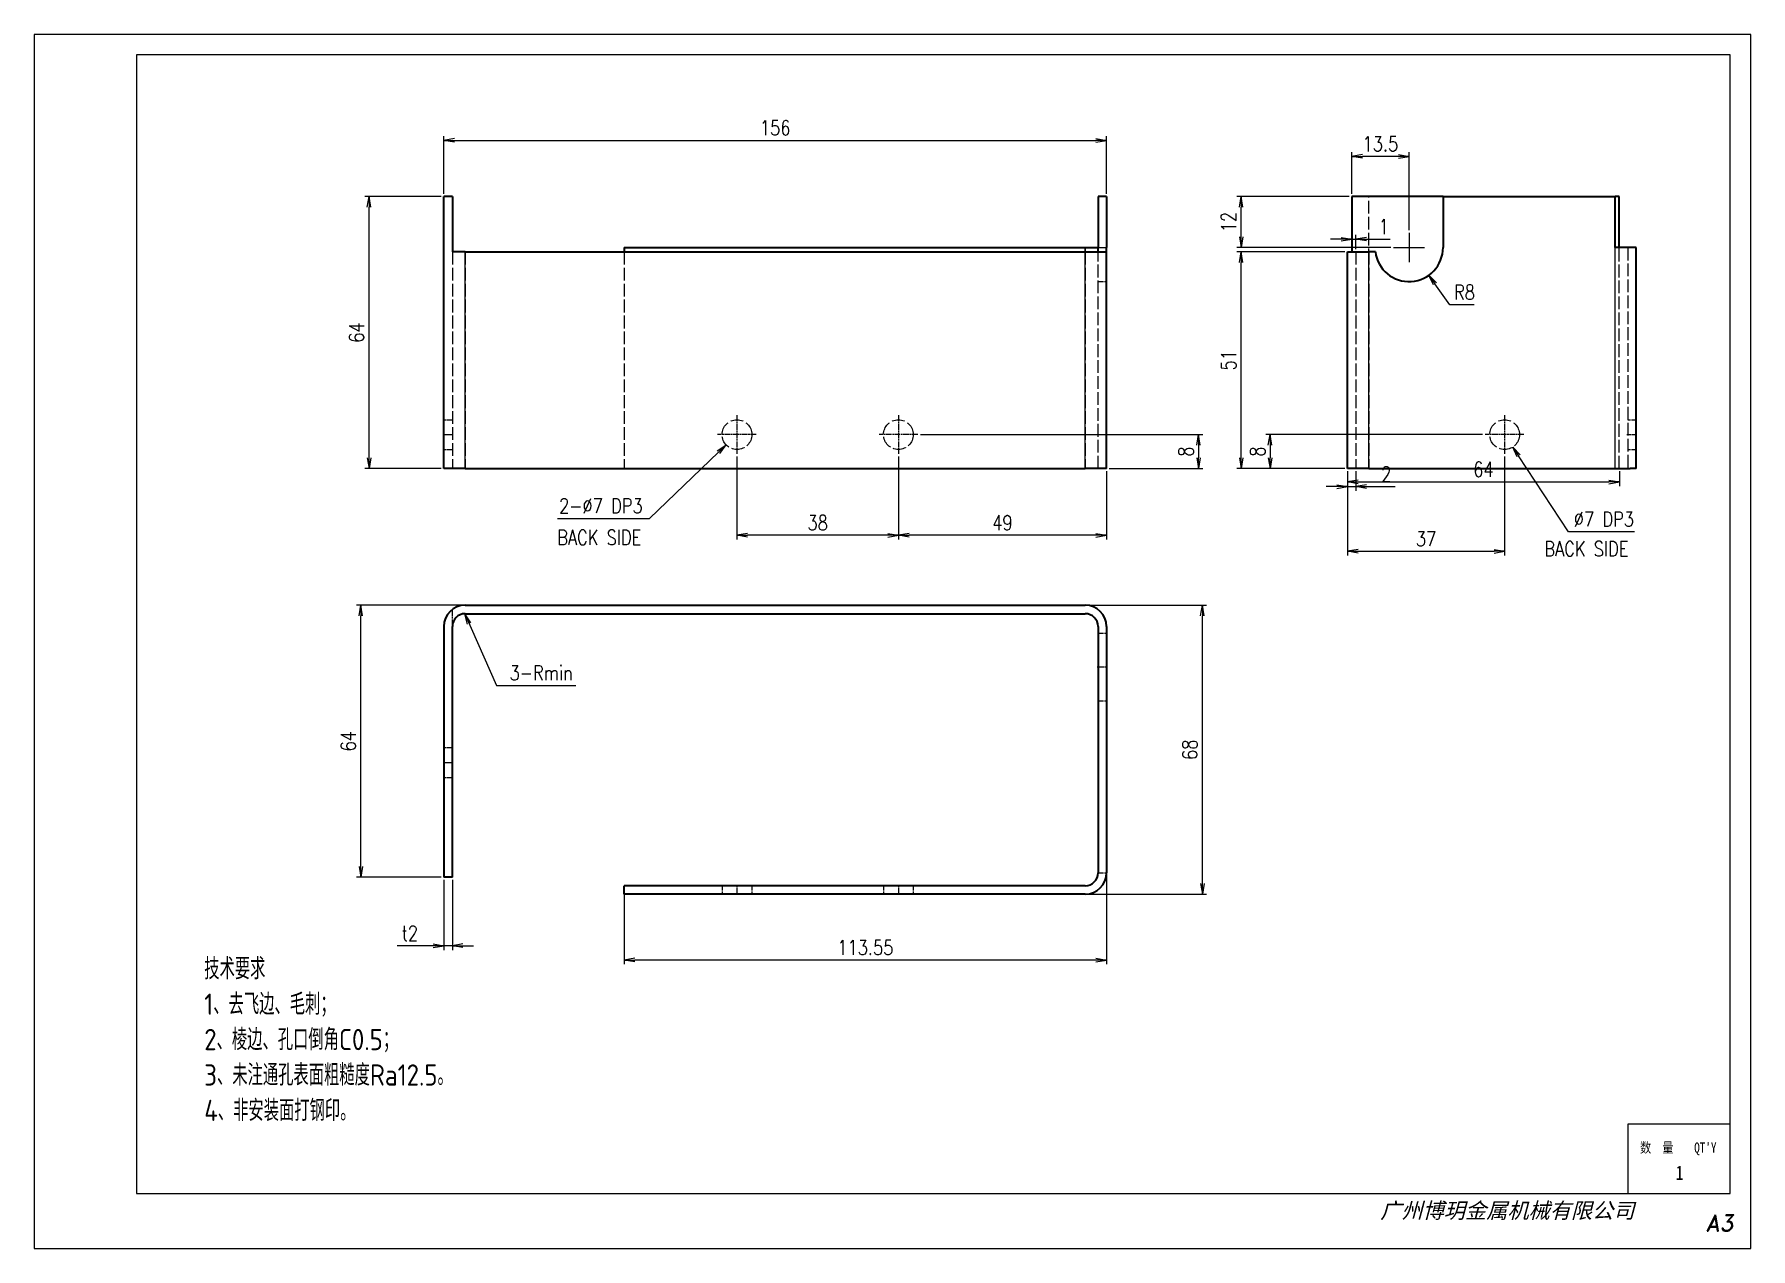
# Model space of a CAD drawing. Header units: millimetres. Extents: x 947 to 8432, y 980 to 2342.
# Drawn here: x 8009.9 to 8414, y 1551 to 1836.7 of the extents above; entities that cross this region are included whole.
import ezdxf
from ezdxf.enums import TextEntityAlignment as Align

# ---------------------------------------------------------------- set-up
doc = ezdxf.new("R2010")
doc.units = ezdxf.units.MM
doc.linetypes.add('AM_ISO02W050x2', pattern=[3.75, 3, -0.75])
doc.linetypes.add('AM_ISO08W050x2', pattern=[9, 6, -0.75, 1.5, -0.75])
for name, color, linetype, lineweight in [('CENTER', 2, 'AM_ISO08W050x2', 15), ('中心线', 2, 'AM_ISO08W050x2', 18), ('图框BY', 7, 'Continuous', 0), ('标注线', 3, 'Continuous', 18), ('粗实线', 7, 'Continuous', 35), ('虚线', 1, 'AM_ISO02W050x2', 18)]:
    doc.layers.add(name, color=color, linetype=linetype, lineweight=lineweight)
doc.layers.add('DIM', color=3, linetype='Continuous')
doc.layers.add('用户自定义1', color=7, linetype='Continuous')
doc.styles.add('DIM', font='romans.shx', dxfattribs={"width": 0.8, "bigfont": 'bigfont.shx'})
doc.styles.add('STYLE1', font='')
doc.styles.add('国标', font='simfang.ttf', dxfattribs={"width": 0.8})
doc.styles.add('机械长仿宋', font='gbenor.shx', dxfattribs={"height": 1, "bigfont": 'gbcbig.shx'})
doc.styles.add('标题字', font='romand.shx', dxfattribs={"oblique": 10, "bigfont": 'bigfont.shx'})
doc.styles.get('STYLE1').set_extended_font_data('SimSun')
doc.dimstyles.new('XR 1-1', dxfattribs={"dimtxt": 3.5, "dimasz": 2.5, "dimexe": 1, "dimexo": 0.625, "dimgap": 1.2, "dimtad": 1, "dimtoh": 1, "dimdsep": 46, "dimtxsty": 'DIM', "dimblk": 'OPEN', "dimcen": 0, "dimclrd": 8, "dimclre": 8, "dimclrt": 2, "dimazin": 2, "dimtfac": 0.5, "dimtmove": 0, "dimatfit": 3, "dimldrblk": 'OPEN', "dimfxl": 1, "dimtolj": 2, "dimlwd": 18, "dimlwe": 18, "dimarcsym": 0})
doc.dimstyles.new('XR 1-1$0', dxfattribs={"dimtxt": 3.5, "dimasz": 2.5, "dimexe": 1, "dimexo": 0.625, "dimgap": 1.2, "dimtad": 1, "dimzin": 9, "dimdsep": 46, "dimtxsty": 'DIM', "dimblk": 'OPEN', "dimcen": 0, "dimclrd": 8, "dimclre": 8, "dimclrt": 2, "dimazin": 2, "dimtfac": 0.5, "dimtmove": 0, "dimatfit": 3, "dimldrblk": 'OPEN', "dimfxl": 1, "dimtolj": 2, "dimlwd": 18, "dimlwe": 18, "dimarcsym": 0})
doc.dimstyles.new('XR 1-1$3', dxfattribs={"dimtxt": 3.5, "dimasz": 2.5, "dimexe": 1, "dimexo": 0.625, "dimgap": 1.2, "dimtad": 1, "dimtoh": 1, "dimdsep": 46, "dimtxsty": 'DIM', "dimblk": 'OPEN', "dimcen": 0, "dimclrd": 8, "dimclre": 8, "dimclrt": 2, "dimazin": 2, "dimtfac": 0.5, "dimtofl": 0, "dimtmove": 0, "dimatfit": 3, "dimldrblk": 'OPEN', "dimfxl": 1, "dimtolj": 2, "dimlwd": 18, "dimlwe": 18, "dimarcsym": 0})
doc.dimstyles.new('XR 1-1$4', dxfattribs={"dimtxt": 3.5, "dimasz": 2.5, "dimexe": 1, "dimexo": 0.625, "dimgap": 1.2, "dimtad": 1, "dimtoh": 1, "dimdsep": 46, "dimtxsty": 'DIM', "dimblk": 'OPEN', "dimcen": 0, "dimclrd": 8, "dimclre": 8, "dimclrt": 2, "dimazin": 2, "dimtfac": 0.5, "dimtofl": 0, "dimtmove": 0, "dimatfit": 3, "dimldrblk": 'OPEN', "dimfxl": 1, "dimtolj": 2, "dimlwd": 18, "dimlwe": 18, "dimarcsym": 0})

msp = doc.modelspace()

# ---------------------------------------------------------------- texts
at = {"layer": 'DIM', "color": 2, "insert": (8121.778, 1684.676), "char_height": 3.5, "attachment_point": 7, "style": 'DIM'}
msp.add_mtext('{\\Fromans,bigfont|c134;3-Rmin}', dxfattribs=at)
at = {"layer": '图框BY', "style": '国标', "width": 0.8}
for s, p in [('数  量', (8387.918, 1573.528)), ("QT'Y ", (8400.668, 1573.528))]:
    msp.add_text(s, height=2.4051, dxfattribs=at).set_placement(p)
msp.add_text('1', height=3.367, dxfattribs=at).set_placement((8397.226, 1567.114), align=Align.CENTER)
at = {"layer": '图框BY', "lineweight": -3, "style": 'STYLE1', "oblique": 15}
msp.add_text('广州博玥金属机械有限公司', height=3.6557, dxfattribs=at).set_placement((8326.769, 1558.098))
at = {"layer": '图框BY', "style": '标题字', "oblique": 10}
msp.add_text('A3', height=3.8481, dxfattribs=at).set_placement((8406.663, 1556.976), align=Align.MIDDLE)
at = {"layer": '标注线', "color": 2, "insert": (8049.908, 1580.951), "char_height": 5, "width": 114.82461, "attachment_point": 7, "style": '机械长仿宋'}
msp.add_mtext('\\A2;技术要求\\P1、去飞边、毛刺；\\P2、棱边、孔口倒角C0.5；\\P3、未注通孔表面粗糙度Ra12.5。\\P4、非安装面打钢印。', dxfattribs=at)

# ---------------------------------------------------------------- blocks, each defined once
blk = doc.blocks.new('_Open')
at = {"color": 0, "linetype": 'ByBlock', "lineweight": -2}
for p, q in [((-1, 0.17), (0, 0)), ((-1, -0.17), (0, 0)), ((0, 0), (-1, 0))]:
    blk.add_line(p, q, dxfattribs=at)
blk = doc.blocks.new('*D378')
at = {"layer": 'DIM', "color": 8, "lineweight": 18, "transparency": 16777216}
for p, q in [((8110.7, 1702.35), (8085.77, 1702.35)), ((8086.77, 1640.85), (8086.77, 1699.85)), ((8105.7, 1638.35), (8085.77, 1638.35))]:
    blk.add_line(p, q, dxfattribs=at)
at = {"layer": 'DIM', "color": 8, "lineweight": 18, "transparency": 16777216, "xscale": 2.5, "yscale": 2.5, "zscale": 2.5}
for p, rotation in [((8086.77, 1702.35), 90), ((8086.77, 1638.35), 270)]:
    blk.add_blockref('_Open', p, dxfattribs=dict(at, rotation=rotation))
at = {"layer": 'DIM', "color": 2, "transparency": 16777216, "insert": (8083.82, 1670.35), "char_height": 3.5, "attachment_point": 5, "rotation": 90, "style": 'DIM'}
blk.add_mtext('\\A2;64', dxfattribs=at)
blk = doc.blocks.new('*D379')
at = {"layer": 'DIM', "color": 8, "lineweight": 18, "transparency": 16777216}
for p, q in [((8262.32, 1643.06), (8262.32, 1617.86)), ((8148.77, 1634.72), (8148.77, 1617.86)), ((8259.82, 1618.86), (8151.27, 1618.86))]:
    blk.add_line(p, q, dxfattribs=at)
at = {"layer": 'DIM', "color": 8, "lineweight": 18, "transparency": 16777216, "xscale": 2.5, "yscale": 2.5, "zscale": 2.5, "rotation": 180}
blk.add_blockref('_Open', (8148.77, 1618.86), dxfattribs=at)
at = {"layer": 'DIM', "color": 8, "lineweight": 18, "transparency": 16777216, "xscale": 2.5, "yscale": 2.5, "zscale": 2.5}
blk.add_blockref('_Open', (8262.32, 1618.86), dxfattribs=at)
at = {"layer": 'DIM', "color": 2, "transparency": 16777216, "insert": (8205.54, 1621.81), "char_height": 3.5, "attachment_point": 5, "style": 'DIM'}
blk.add_mtext('\\A2;113.55', dxfattribs=at)
blk = doc.blocks.new('*D380')
at = {"layer": 'DIM', "color": 8, "lineweight": 18, "transparency": 16777216}
for p, q in [((8249.92, 1702.35), (8285.89, 1702.35)), ((8284.89, 1636.85), (8284.89, 1699.85)), ((8254.77, 1634.35), (8285.89, 1634.35))]:
    blk.add_line(p, q, dxfattribs=at)
at = {"layer": 'DIM', "color": 8, "lineweight": 18, "transparency": 16777216, "xscale": 2.5, "yscale": 2.5, "zscale": 2.5}
for p, rotation in [((8284.89, 1702.35), 90), ((8284.89, 1634.35), 270)]:
    blk.add_blockref('_Open', p, dxfattribs=dict(at, rotation=rotation))
at = {"layer": 'DIM', "color": 2, "transparency": 16777216, "insert": (8281.94, 1668.35), "char_height": 3.5, "attachment_point": 5, "rotation": 90, "style": 'DIM'}
blk.add_mtext('\\A2;68', dxfattribs=at)
blk = doc.blocks.new('*D381')
at = {"layer": 'DIM', "color": 8, "lineweight": 18, "transparency": 16777216}
for p, q in [((8213.32, 1737.32), (8213.32, 1717.8)), ((8262.32, 1733.87), (8262.32, 1717.8)), ((8259.82, 1718.8), (8215.82, 1718.8))]:
    blk.add_line(p, q, dxfattribs=at)
at = {"layer": 'DIM', "color": 8, "lineweight": 18, "transparency": 16777216, "xscale": 2.5, "yscale": 2.5, "zscale": 2.5, "rotation": 180}
blk.add_blockref('_Open', (8213.32, 1718.8), dxfattribs=at)
at = {"layer": 'DIM', "color": 8, "lineweight": 18, "transparency": 16777216, "xscale": 2.5, "yscale": 2.5, "zscale": 2.5}
blk.add_blockref('_Open', (8262.32, 1718.8), dxfattribs=at)
at = {"layer": 'DIM', "color": 2, "transparency": 16777216, "insert": (8237.82, 1721.75), "char_height": 3.5, "attachment_point": 5, "style": 'DIM'}
blk.add_mtext('\\A2;49', dxfattribs=at)
blk = doc.blocks.new('*D382')
at = {"layer": 'DIM', "color": 8, "lineweight": 18, "transparency": 16777216}
for p, q in [((8175.32, 1737.32), (8175.32, 1717.8)), ((8213.32, 1737.32), (8213.32, 1717.8)), ((8210.82, 1718.8), (8177.82, 1718.8))]:
    blk.add_line(p, q, dxfattribs=at)
at = {"layer": 'DIM', "color": 8, "lineweight": 18, "transparency": 16777216, "xscale": 2.5, "yscale": 2.5, "zscale": 2.5, "rotation": 180}
blk.add_blockref('_Open', (8175.32, 1718.8), dxfattribs=at)
at = {"layer": 'DIM', "color": 8, "lineweight": 18, "transparency": 16777216, "xscale": 2.5, "yscale": 2.5, "zscale": 2.5}
blk.add_blockref('_Open', (8213.32, 1718.8), dxfattribs=at)
at = {"layer": 'DIM', "color": 2, "transparency": 16777216, "insert": (8194.32, 1721.75), "char_height": 3.5, "attachment_point": 5, "style": 'DIM'}
blk.add_mtext('\\A2;38', dxfattribs=at)
blk = doc.blocks.new('*D383')
at = {"layer": 'DIM', "color": 8, "lineweight": 18, "transparency": 16777216}
for p, q in [((8218.5, 1742.5), (8284.97, 1742.5)), ((8283.97, 1740), (8283.97, 1737)), ((8262.95, 1734.5), (8284.97, 1734.5))]:
    blk.add_line(p, q, dxfattribs=at)
at = {"layer": 'DIM', "color": 8, "lineweight": 18, "transparency": 16777216, "xscale": 2.5, "yscale": 2.5, "zscale": 2.5}
for p, rotation in [((8283.97, 1742.5), 90), ((8283.97, 1734.5), 270)]:
    blk.add_blockref('_Open', p, dxfattribs=dict(at, rotation=rotation))
at = {"layer": 'DIM', "color": 2, "transparency": 16777216, "insert": (8281.02, 1738.5), "char_height": 3.5, "attachment_point": 5, "rotation": 90, "style": 'DIM'}
blk.add_mtext('\\A2;8', dxfattribs=at)
blk = doc.blocks.new('*D384')
at = {"layer": 'DIM', "color": 8, "lineweight": 18, "transparency": 16777216}
for p, q in [((8154.72, 1722.78), (8170.99, 1738.35)), ((8133.04, 1722.78), (8154.72, 1722.78))]:
    blk.add_line(p, q, dxfattribs=at)
at = {"layer": 'DIM', "color": 8, "lineweight": 18, "transparency": 16777216, "xscale": 2.5, "yscale": 2.5, "zscale": 2.5, "rotation": 43.73560794802107}
blk.add_blockref('_Open', (8172.79, 1740.08), dxfattribs=at)
at = {"layer": 'DIM', "color": 2, "transparency": 16777216, "insert": (8143.28, 1725.73), "char_height": 3.5, "attachment_point": 5, "style": 'DIM'}
blk.add_mtext('\\A2;2-%%c7{\\Fromans,bigfont|c134; DP3}', dxfattribs=at)
blk = doc.blocks.new('*D385')
at = {"layer": 'DIM', "color": 8, "lineweight": 18, "transparency": 16777216}
for p, q in [((8106.32, 1799.12), (8106.32, 1812.72)), ((8108.82, 1811.72), (8259.82, 1811.72)), ((8262.32, 1799.12), (8262.32, 1812.72))]:
    blk.add_line(p, q, dxfattribs=at)
at = {"layer": 'DIM', "color": 8, "lineweight": 18, "transparency": 16777216, "xscale": 2.5, "yscale": 2.5, "zscale": 2.5, "rotation": 180}
blk.add_blockref('_Open', (8106.32, 1811.72), dxfattribs=at)
at = {"layer": 'DIM', "color": 8, "lineweight": 18, "transparency": 16777216, "xscale": 2.5, "yscale": 2.5, "zscale": 2.5}
blk.add_blockref('_Open', (8262.32, 1811.72), dxfattribs=at)
at = {"layer": 'DIM', "color": 2, "transparency": 16777216, "insert": (8184.32, 1814.67), "char_height": 3.5, "attachment_point": 5, "style": 'DIM'}
blk.add_mtext('\\A2;156', dxfattribs=at)
blk = doc.blocks.new('*D386')
at = {"layer": 'DIM', "color": 8, "lineweight": 18, "transparency": 16777216}
for p, q in [((8105.7, 1798.5), (8087.72, 1798.5)), ((8088.72, 1737), (8088.72, 1796)), ((8105.7, 1734.5), (8087.72, 1734.5))]:
    blk.add_line(p, q, dxfattribs=at)
at = {"layer": 'DIM', "color": 8, "lineweight": 18, "transparency": 16777216, "xscale": 2.5, "yscale": 2.5, "zscale": 2.5}
for p, rotation in [((8088.72, 1798.5), 90), ((8088.72, 1734.5), 270)]:
    blk.add_blockref('_Open', p, dxfattribs=dict(at, rotation=rotation))
at = {"layer": 'DIM', "color": 2, "transparency": 16777216, "insert": (8085.77, 1766.5), "char_height": 3.5, "attachment_point": 5, "rotation": 90, "style": 'DIM'}
blk.add_mtext('\\A2;64', dxfattribs=at)
blk = doc.blocks.new('CENTER_CROSS')
at = {"layer": 'CENTER'}
for p, q in [((-1, 0), (1, 0)), ((0, 1), (0, -1))]:
    blk.add_line(p, q, dxfattribs=at)
blk = doc.blocks.new('*D387')
at = {"layer": 'DIM', "color": 8, "lineweight": 18, "transparency": 16777216}
for p, q in [((8319.04, 1733.87), (8319.04, 1714.03)), ((8356.04, 1737.32), (8356.04, 1714.03)), ((8321.54, 1715.03), (8353.54, 1715.03))]:
    blk.add_line(p, q, dxfattribs=at)
at = {"layer": 'DIM', "color": 8, "lineweight": 18, "transparency": 16777216, "xscale": 2.5, "yscale": 2.5, "zscale": 2.5, "rotation": 180}
blk.add_blockref('_Open', (8319.04, 1715.03), dxfattribs=at)
at = {"layer": 'DIM', "color": 8, "lineweight": 18, "transparency": 16777216, "xscale": 2.5, "yscale": 2.5, "zscale": 2.5}
blk.add_blockref('_Open', (8356.04, 1715.03), dxfattribs=at)
at = {"layer": 'DIM', "color": 2, "transparency": 16777216, "insert": (8337.54, 1717.98), "char_height": 3.5, "attachment_point": 5, "style": 'DIM'}
blk.add_mtext('\\A2;37', dxfattribs=at)
blk = doc.blocks.new('*D388')
at = {"layer": 'DIM', "color": 8, "lineweight": 18, "transparency": 16777216}
for p, q in [((8350.86, 1742.5), (8299.83, 1742.5)), ((8300.83, 1740), (8300.83, 1737)), ((8318.41, 1734.5), (8299.83, 1734.5))]:
    blk.add_line(p, q, dxfattribs=at)
at = {"layer": 'DIM', "color": 8, "lineweight": 18, "transparency": 16777216, "xscale": 2.5, "yscale": 2.5, "zscale": 2.5}
for p, rotation in [((8300.83, 1742.5), 90), ((8300.83, 1734.5), 270)]:
    blk.add_blockref('_Open', p, dxfattribs=dict(at, rotation=rotation))
at = {"layer": 'DIM', "color": 2, "transparency": 16777216, "insert": (8297.88, 1738.5), "char_height": 3.5, "attachment_point": 5, "rotation": 90, "style": 'DIM'}
blk.add_mtext('\\A2;8', dxfattribs=at)
blk = doc.blocks.new('*D389')
at = {"layer": 'DIM', "color": 8, "lineweight": 18, "transparency": 16777216}
for p, q in [((8318.41, 1785.5), (8293.01, 1785.5)), ((8294.01, 1737), (8294.01, 1783)), ((8314.51, 1734.5), (8293.01, 1734.5))]:
    blk.add_line(p, q, dxfattribs=at)
at = {"layer": 'DIM', "color": 8, "lineweight": 18, "transparency": 16777216, "xscale": 2.5, "yscale": 2.5, "zscale": 2.5}
for p, rotation in [((8294.01, 1785.5), 90), ((8294.01, 1734.5), 270)]:
    blk.add_blockref('_Open', p, dxfattribs=dict(at, rotation=rotation))
at = {"layer": 'DIM', "color": 2, "transparency": 16777216, "insert": (8291.06, 1760), "char_height": 3.5, "attachment_point": 5, "rotation": 90, "style": 'DIM'}
blk.add_mtext('\\A2;51', dxfattribs=at)
blk = doc.blocks.new('*D390')
at = {"layer": 'DIM', "color": 8, "lineweight": 18, "transparency": 16777216}
for p, q in [((8319.41, 1798.5), (8293.01, 1798.5)), ((8294.01, 1789), (8294.01, 1796)), ((8329.27, 1786.5), (8293.01, 1786.5))]:
    blk.add_line(p, q, dxfattribs=at)
at = {"layer": 'DIM', "color": 8, "lineweight": 18, "transparency": 16777216, "xscale": 2.5, "yscale": 2.5, "zscale": 2.5}
for p, rotation in [((8294.01, 1798.5), 90), ((8294.01, 1786.5), 270)]:
    blk.add_blockref('_Open', p, dxfattribs=dict(at, rotation=rotation))
at = {"layer": 'DIM', "color": 2, "transparency": 16777216, "insert": (8291.06, 1792.5), "char_height": 3.5, "attachment_point": 5, "rotation": 90, "style": 'DIM'}
blk.add_mtext('\\A2;12', dxfattribs=at)
blk = doc.blocks.new('*D391')
at = {"layer": 'DIM', "color": 8, "lineweight": 18, "transparency": 16777216}
for p, q in [((8320.04, 1799.12), (8320.04, 1808.94)), ((8331.04, 1807.94), (8322.54, 1807.94)), ((8333.54, 1790.56), (8333.54, 1808.94))]:
    blk.add_line(p, q, dxfattribs=at)
at = {"layer": 'DIM', "color": 8, "lineweight": 18, "transparency": 16777216, "xscale": 2.5, "yscale": 2.5, "zscale": 2.5, "rotation": 180}
blk.add_blockref('_Open', (8320.04, 1807.94), dxfattribs=at)
at = {"layer": 'DIM', "color": 8, "lineweight": 18, "transparency": 16777216, "xscale": 2.5, "yscale": 2.5, "zscale": 2.5}
blk.add_blockref('_Open', (8333.54, 1807.94), dxfattribs=at)
at = {"layer": 'DIM', "color": 2, "transparency": 16777216, "insert": (8326.79, 1810.89), "char_height": 3.5, "attachment_point": 5, "style": 'DIM'}
blk.add_mtext('\\A2;13.5', dxfattribs=at)
blk = doc.blocks.new('*D392')
at = {"layer": 'DIM', "color": 8, "lineweight": 18, "transparency": 16777216}
for p, q in [((8343.12, 1773.06), (8339.64, 1777.95)), ((8348.85, 1773.06), (8343.12, 1773.06))]:
    blk.add_line(p, q, dxfattribs=at)
at = {"layer": 'DIM', "color": 8, "lineweight": 18, "transparency": 16777216, "xscale": 2.5, "yscale": 2.5, "zscale": 2.5, "rotation": 125.5071495451609}
blk.add_blockref('_Open', (8338.18, 1779.98), dxfattribs=at)
at = {"layer": 'DIM', "color": 2, "transparency": 16777216, "insert": (8346.59, 1776.01), "char_height": 3.5, "attachment_point": 5, "style": 'DIM'}
blk.add_mtext('\\A2;R8', dxfattribs=at)
blk = doc.blocks.new('*D393')
at = {"layer": 'DIM', "color": 8, "lineweight": 18, "transparency": 16777216}
for p, q in [((8371.04, 1719.65), (8359.33, 1737.48)), ((8386.58, 1719.65), (8371.04, 1719.65))]:
    blk.add_line(p, q, dxfattribs=at)
at = {"layer": 'DIM', "color": 8, "lineweight": 18, "transparency": 16777216, "xscale": 2.5, "yscale": 2.5, "zscale": 2.5, "rotation": 123.2821234699018}
blk.add_blockref('_Open', (8357.96, 1739.57), dxfattribs=at)
at = {"layer": 'DIM', "color": 2, "transparency": 16777216, "insert": (8379.41, 1722.6), "char_height": 3.5, "attachment_point": 5, "style": 'DIM'}
blk.add_mtext('\\A2;∅7{\\Fromans,bigfont|c134; DP3}', dxfattribs=at)
blk = doc.blocks.new('*D394')
at = {"layer": 'DIM', "color": 8, "lineweight": 18, "transparency": 16777216}
for p, q in [((8106.32, 1637.72), (8106.32, 1621.21)), ((8108.32, 1637.72), (8108.32, 1621.21)), ((8103.82, 1622.21), (8095.32, 1622.21)), ((8108.32, 1622.21), (8106.32, 1622.21)), ((8110.82, 1622.21), (8113.32, 1622.21))]:
    blk.add_line(p, q, dxfattribs=at)
at = {"layer": 'DIM', "color": 8, "lineweight": 18, "transparency": 16777216, "xscale": 2.5, "yscale": 2.5, "zscale": 2.5}
blk.add_blockref('_Open', (8106.32, 1622.21), dxfattribs=at)
at = {"layer": 'DIM', "color": 8, "lineweight": 18, "transparency": 16777216, "xscale": 2.5, "yscale": 2.5, "zscale": 2.5, "rotation": 180}
blk.add_blockref('_Open', (8108.32, 1622.21), dxfattribs=at)
at = {"layer": 'DIM', "color": 2, "transparency": 16777216, "insert": (8098.32, 1625.16), "char_height": 3.5, "attachment_point": 5, "style": 'DIM'}
blk.add_mtext('\\A2;{\\Fromans,bigfont|c134;t2}', dxfattribs=at)
blk = doc.blocks.new('BB')
at = {"layer": '标注线', "style": 'DIM', "width": 0.8}
blk.add_text('BACK SIDE', height=3.5, dxfattribs=at).set_placement((-0.43, -5.73))
blk = doc.blocks.new('*D395')
at = {"layer": '用户自定义1', "color": 8, "lineweight": 18, "transparency": 16777216}
for p, q in [((8317.54, 1788.48), (8315.04, 1788.48)), ((8320.04, 1786.12), (8320.04, 1789.48)), ((8320.04, 1788.48), (8321.04, 1788.48)), ((8321.04, 1786.12), (8321.04, 1789.48)), ((8323.54, 1788.48), (8329.1, 1788.48))]:
    blk.add_line(p, q, dxfattribs=at)
at = {"layer": '用户自定义1', "color": 8, "lineweight": 18, "transparency": 16777216, "xscale": 2.5, "yscale": 2.5, "zscale": 2.5}
blk.add_blockref('_Open', (8320.04, 1788.48), dxfattribs=at)
at = {"layer": '用户自定义1', "color": 8, "lineweight": 18, "transparency": 16777216, "xscale": 2.5, "yscale": 2.5, "zscale": 2.5, "rotation": 180}
blk.add_blockref('_Open', (8321.04, 1788.48), dxfattribs=at)
at = {"layer": '用户自定义1', "color": 2, "transparency": 16777216, "insert": (8327.57, 1791.43), "char_height": 3.5, "attachment_point": 5, "style": 'DIM'}
blk.add_mtext('\\A2;1', dxfattribs=at)
blk = doc.blocks.new('*D396')
at = {"layer": '用户自定义1', "color": 8, "lineweight": 18, "transparency": 16777216}
for p, q in [((8319.04, 1733.87), (8319.04, 1729.26)), ((8321.04, 1733.87), (8321.04, 1729.26)), ((8316.54, 1730.26), (8314.04, 1730.26)), ((8319.04, 1730.26), (8321.04, 1730.26)), ((8323.54, 1730.26), (8330.3, 1730.26))]:
    blk.add_line(p, q, dxfattribs=at)
at = {"layer": '用户自定义1', "color": 8, "lineweight": 18, "transparency": 16777216, "xscale": 2.5, "yscale": 2.5, "zscale": 2.5}
blk.add_blockref('_Open', (8319.04, 1730.26), dxfattribs=at)
at = {"layer": '用户自定义1', "color": 8, "lineweight": 18, "transparency": 16777216, "xscale": 2.5, "yscale": 2.5, "zscale": 2.5, "rotation": 180}
blk.add_blockref('_Open', (8321.04, 1730.26), dxfattribs=at)
at = {"layer": '用户自定义1', "color": 2, "transparency": 16777216, "insert": (8328.17, 1733.21), "char_height": 3.5, "attachment_point": 5, "style": 'DIM'}
blk.add_mtext('\\A2;2', dxfattribs=at)
blk = doc.blocks.new('*D397')
at = {"layer": '用户自定义1', "color": 8, "lineweight": 18, "transparency": 16777216}
for p, q in [((8319.04, 1733.87), (8319.04, 1730.36)), ((8383.04, 1733.87), (8383.04, 1730.36)), ((8321.54, 1731.36), (8380.54, 1731.36))]:
    blk.add_line(p, q, dxfattribs=at)
at = {"layer": '用户自定义1', "color": 8, "lineweight": 18, "transparency": 16777216, "xscale": 2.5, "yscale": 2.5, "zscale": 2.5, "rotation": 180}
blk.add_blockref('_Open', (8319.04, 1731.36), dxfattribs=at)
at = {"layer": '用户自定义1', "color": 8, "lineweight": 18, "transparency": 16777216, "xscale": 2.5, "yscale": 2.5, "zscale": 2.5}
blk.add_blockref('_Open', (8383.04, 1731.36), dxfattribs=at)
at = {"layer": '用户自定义1', "color": 2, "transparency": 16777216, "insert": (8351.04, 1734.31), "char_height": 3.5, "attachment_point": 5, "style": 'DIM'}
blk.add_mtext('\\A2;64', dxfattribs=at)

# ---------------------------------------------------------------- dimensions: what is measured, and where the dimension line sits
at = {"layer": 'DIM'}
for base, p1, p2, picture, middle in [((8262.32, 1811.724), (8106.32, 1798.496), (8262.32, 1798.496), '*D385', (8184.32, 1814.674)), ((8320.037, 1807.937), (8333.537, 1789.93), (8320.037, 1798.496), '*D391', (8326.787, 1810.887)), ((8213.32, 1718.797), (8262.32, 1734.496), (8213.32, 1737.946), '*D381', (8237.82, 1721.747)), ((8356.037, 1715.034), (8319.037, 1734.496), (8356.037, 1737.946), '*D387', (8337.537, 1717.984)), ((8148.769, 1618.862), (8262.32, 1643.684), (8148.769, 1635.349), '*D379', (8205.545, 1621.812))]:
    dim = msp.add_linear_dim(base=base, p1=p1, p2=p2, dimstyle='XR 1-1$0', dxfattribs=at)
    dim.commit()
    dim.dimension.update_dxf_attribs({"geometry": picture, "text_midpoint": middle})
for base, p1, p2, picture, middle in [((8088.721, 1798.496), (8106.32, 1734.496), (8106.32, 1798.496), '*D386', (8085.771, 1766.496)), ((8294.012, 1798.496), (8329.892, 1786.496), (8320.037, 1798.496), '*D390', (8291.062, 1792.496)), ((8294.012, 1785.496), (8315.132, 1734.496), (8319.037, 1785.496), '*D389', (8291.062, 1759.996)), ((8283.967, 1734.496), (8217.87, 1742.496), (8262.32, 1734.496), '*D383', (8281.017, 1738.496)), ((8300.835, 1734.496), (8351.487, 1742.496), (8319.037, 1734.496), '*D388', (8297.885, 1738.496)), ((8086.769, 1702.349), (8106.32, 1638.349), (8111.32, 1702.349), '*D378', (8083.819, 1670.349)), ((8284.887, 1702.349), (8254.147, 1634.349), (8249.295, 1702.349), '*D380', (8281.937, 1668.349))]:
    dim = msp.add_linear_dim(base=base, p1=p1, p2=p2, angle=90, dimstyle='XR 1-1$0', dxfattribs=at)
    dim.commit()
    dim.dimension.update_dxf_attribs({"geometry": picture, "text_midpoint": middle})
dim = msp.add_radius_dim(center=(8333.537, 1786.496), mpoint=(8338.183, 1779.983), dimstyle='XR 1-1$4', dxfattribs=at)
dim.commit()
dim.dimension.update_dxf_attribs({"geometry": '*D392', "text_midpoint": (8346.587, 1776.014)})
dim = msp.add_diameter_dim_2p(p1=(8177.849, 1744.915), p2=(8172.792, 1740.076), text='<>{\\Fromans,bigfont|c134; DP3}', dimstyle='XR 1-1$3', override={"dimpost": '2-%%c<>'}, dxfattribs=at)
dim.commit()
dim.dimension.update_dxf_attribs({"geometry": '*D384', "text_midpoint": (8143.28, 1722.785), "dimtype": 163})
dim = msp.add_diameter_dim_2p(p1=(8354.116, 1745.422), p2=(8357.957, 1739.57), text='<>{\\Fromans,bigfont|c134; DP3}', dimstyle='XR 1-1$3', dxfattribs=at)
dim.commit()
dim.dimension.update_dxf_attribs({"geometry": '*D393', "text_midpoint": (8379.41, 1719.645), "dimtype": 163})
dim = msp.add_linear_dim(base=(8175.32, 1718.797), p1=(8213.32, 1737.946), p2=(8175.32, 1737.946), dimstyle='XR 1-1$0', override={"dimtmove": 1}, dxfattribs=at)
dim.commit()
dim.dimension.update_dxf_attribs({"geometry": '*D382', "text_midpoint": (8194.32, 1721.747)})
dim = msp.add_linear_dim(base=(8106.32, 1622.215), p1=(8108.32, 1638.349), p2=(8106.32, 1638.349), text='{\\Fromans,bigfont|c134;t<>}', dimstyle='XR 1-1$0', dxfattribs=at)
dim.commit()
dim.dimension.update_dxf_attribs({"geometry": '*D394', "text_midpoint": (8098.32, 1625.165)})
at = {"layer": '用户自定义1', "color": 0}
for base, p1, p2, picture, middle in [((8321.037, 1788.476), (8320.037, 1785.496), (8321.037, 1785.496), '*D395', (8327.57, 1791.426)), ((8321.037, 1730.258), (8319.037, 1734.496), (8321.037, 1734.496), '*D396', (8328.17, 1733.208)), ((8383.037, 1731.362), (8319.037, 1734.496), (8383.037, 1734.496), '*D397', (8351.037, 1734.312))]:
    dim = msp.add_linear_dim(base=base, p1=p1, p2=p2, dimstyle='XR 1-1$0', override={"dimarcsym": 1}, dxfattribs=at)
    dim.commit()
    dim.dimension.update_dxf_attribs({"geometry": picture, "text_midpoint": middle})

# ---------------------------------------------------------------- linework, layer by layer
at = {"color": 7, "lineweight": 13, "ltscale": 0.024999}
msp.add_line((8257.32, 1786.496), (8257.32, 1785.496), dxfattribs=at)
at = {"color": 7, "lineweight": 13, "ltscale": 0.05}
msp.add_line((8260.32, 1786.496), (8262.32, 1786.496), dxfattribs=at)
at = {"color": 7, "lineweight": 13}
for p, q in [((8382.037, 1734.496), (8382.037, 1786.496)), ((8111.32, 1734.496), (8111.32, 1785.496)), ((8257.32, 1734.496), (8257.32, 1785.496)), ((8324.037, 1734.496), (8324.037, 1785.496))]:
    msp.add_line(p, q, dxfattribs=at)
at = {"layer": '中心线', "ltscale": 0.06}
for p, q in [((8260.12, 1786.496), (8262.52, 1786.496)), ((8106.12, 1742.496), (8108.52, 1742.496)), ((8384.837, 1742.496), (8387.237, 1742.496)), ((8260.12, 1687.849), (8262.52, 1687.849)), ((8106.12, 1665.349), (8108.52, 1665.349))]:
    msp.add_line(p, q, dxfattribs=at)
at = {"layer": '中心线', "ltscale": 0.2275}
for p, q in [((8175.32, 1747.046), (8175.32, 1737.946)), ((8213.32, 1747.046), (8213.32, 1737.946)), ((8356.037, 1747.046), (8356.037, 1737.946)), ((8179.87, 1742.496), (8170.77, 1742.496)), ((8217.87, 1742.496), (8208.77, 1742.496)), ((8360.587, 1742.496), (8351.487, 1742.496))]:
    msp.add_line(p, q, dxfattribs=at)
at = {"layer": '中心线', "ltscale": 0.060015}
for p, q in [((8175.32, 1636.549), (8175.32, 1634.148)), ((8213.32, 1636.549), (8213.32, 1634.148))]:
    msp.add_line(p, q, dxfattribs=at)
at = {"layer": '图框BY'}
msp.add_lwpolyline([(8413.959, 1836.673), (8009.908, 1836.673), (8009.908, 1550.951), (8413.959, 1550.951)], close=True, dxfattribs=at)
for points in [[(8033.959, 1831.862), (8033.959, 1563.938), (8409.149, 1563.938), (8409.149, 1831.862), (8033.959, 1831.862)], [(8385.098, 1563.938), (8385.098, 1580.293), (8409.149, 1580.293)]]:
    msp.add_lwpolyline(points, dxfattribs=at)
at = {"layer": '粗实线', "ltscale": 0.036612}
for p, q in [((8107.785, 1798.496), (8106.32, 1798.496)), ((8387.037, 1786.496), (8385.572, 1786.496)), ((8260.856, 1785.496), (8262.32, 1785.496)), ((8319.037, 1785.496), (8320.501, 1785.496)), ((8107.785, 1734.496), (8106.32, 1734.496)), ((8262.32, 1734.496), (8260.856, 1734.496)), ((8320.501, 1734.496), (8319.037, 1734.496)), ((8387.037, 1734.496), (8385.572, 1734.496))]:
    msp.add_line(p, q, dxfattribs=at)
at = {"layer": '粗实线'}
for p, q in [((8106.32, 1734.496), (8106.32, 1798.496)), ((8341.537, 1798.496), (8320.037, 1798.496)), ((8341.537, 1798.496), (8382.037, 1798.496)), ((8148.769, 1786.496), (8257.32, 1786.496)), ((8387.037, 1734.496), (8387.037, 1786.496)), ((8111.32, 1785.496), (8257.32, 1785.496)), ((8262.32, 1734.496), (8262.32, 1785.496)), ((8319.037, 1734.496), (8319.037, 1785.496)), ((8111.32, 1734.496), (8257.32, 1734.496)), ((8338.037, 1734.496), (8382.037, 1734.496)), ((8111.32, 1702.349), (8257.32, 1702.349)), ((8106.32, 1697.349), (8106.32, 1638.349)), ((8108.32, 1638.349), (8108.32, 1697.349)), ((8111.32, 1700.349), (8257.32, 1700.349)), ((8260.32, 1683.349), (8260.32, 1639.349)), ((8262.32, 1683.349), (8262.32, 1639.349)), ((8257.32, 1636.349), (8148.769, 1636.349)), ((8257.32, 1634.349), (8148.769, 1634.349))]:
    msp.add_line(p, q, dxfattribs=at)
at = {"layer": '粗实线', "ltscale": 0.013388}
msp.add_line((8108.32, 1798.496), (8107.785, 1798.496), dxfattribs=at)
at = {"layer": '粗实线', "ltscale": 0.325001}
for p, q in [((8108.32, 1798.496), (8108.32, 1785.496)), ((8320.037, 1798.496), (8320.037, 1785.496))]:
    msp.add_line(p, q, dxfattribs=at)
at = {"layer": '粗实线', "ltscale": 0.3}
for p, q in [((8260.32, 1798.496), (8260.32, 1786.496)), ((8262.32, 1798.496), (8262.32, 1786.496)), ((8341.537, 1798.496), (8341.537, 1786.496))]:
    msp.add_line(p, q, dxfattribs=at)
at = {"layer": '粗实线', "ltscale": 0.05}
for p, q in [((8262.32, 1798.496), (8260.32, 1798.496)), ((8108.32, 1638.349), (8106.32, 1638.349)), ((8148.769, 1634.349), (8148.769, 1636.349))]:
    msp.add_line(p, q, dxfattribs=at)
at = {"layer": '粗实线', "ltscale": 0.025003}
msp.add_line((8383.037, 1798.496), (8382.037, 1798.496), dxfattribs=at)
at = {"layer": '粗实线', "ltscale": 0.299999}
msp.add_line((8382.037, 1786.496), (8382.037, 1798.496), dxfattribs=at)
at = {"layer": '粗实线', "ltscale": 0.299997}
msp.add_line((8383.037, 1786.496), (8383.037, 1798.496), dxfattribs=at)
at = {"layer": '粗实线', "ltscale": 0.024999}
msp.add_line((8148.769, 1786.496), (8148.769, 1785.496), dxfattribs=at)
at = {"layer": '粗实线', "ltscale": 0.053033}
msp.add_line((8257.32, 1786.496), (8259.442, 1786.496), dxfattribs=at)
at = {"layer": '粗实线', "ltscale": 0.021967}
msp.add_line((8259.442, 1786.496), (8260.32, 1786.496), dxfattribs=at)
at = {"layer": '粗实线', "ltscale": 0.025}
for p, q in [((8260.32, 1785.496), (8260.32, 1786.496)), ((8262.32, 1785.496), (8262.32, 1786.496))]:
    msp.add_line(p, q, dxfattribs=at)
at = {"layer": '粗实线', "ltscale": 0.088388}
for p, q in [((8385.572, 1786.496), (8382.037, 1786.496)), ((8257.32, 1785.496), (8260.856, 1785.496)), ((8320.501, 1785.496), (8324.037, 1785.496)), ((8111.32, 1734.496), (8107.785, 1734.496)), ((8260.856, 1734.496), (8257.32, 1734.496)), ((8324.037, 1734.496), (8320.501, 1734.496))]:
    msp.add_line(p, q, dxfattribs=at)
at = {"layer": '粗实线', "ltscale": 0.075}
msp.add_line((8111.32, 1785.496), (8108.32, 1785.496), dxfattribs=at)
at = {"layer": '粗实线', "ltscale": 0.039069}
msp.add_line((8325.599, 1785.496), (8324.037, 1785.496), dxfattribs=at)
at = {"layer": '粗实线', "ltscale": 0.35}
for p, q in [((8324.037, 1734.496), (8338.037, 1734.496)), ((8260.32, 1697.349), (8260.32, 1683.349)), ((8262.32, 1697.349), (8262.32, 1683.349))]:
    msp.add_line(p, q, dxfattribs=at)
at = {"layer": '粗实线', "ltscale": 0.088386}
msp.add_line((8382.037, 1734.496), (8385.572, 1734.496), dxfattribs=at)
at = {"layer": '粗实线'}
for centre, radius, start, end in [((8333.537, 1786.496), 8, 187.18076, 0), ((8111.32, 1697.349), 5, 90, 180), ((8257.32, 1697.349), 5, 360, 90), ((8111.32, 1697.349), 3, 90, 180), ((8257.32, 1697.349), 3, 0, 90), ((8257.32, 1639.349), 5, 270, 360), ((8257.32, 1639.349), 3, 270, 360)]:
    msp.add_arc(centre, radius, start, end, dxfattribs=at)
at = {"layer": '虚线'}
for p, q in [((8324.037, 1734.496), (8324.037, 1798.496)), ((8257.32, 1734.496), (8257.32, 1786.496)), ((8382.037, 1734.496), (8382.037, 1786.496)), ((8383.037, 1734.496), (8383.037, 1786.496)), ((8385.037, 1786.496), (8385.037, 1734.496)), ((8108.32, 1785.496), (8108.32, 1734.496)), ((8111.32, 1785.496), (8111.32, 1734.496)), ((8148.769, 1785.496), (8148.769, 1734.496)), ((8257.32, 1785.496), (8257.32, 1734.496)), ((8257.32, 1785.496), (8257.32, 1734.496)), ((8260.32, 1734.496), (8260.32, 1785.496)), ((8321.037, 1785.496), (8321.037, 1734.496)), ((8324.037, 1734.496), (8324.037, 1785.496)), ((8324.037, 1785.496), (8324.037, 1734.496))]:
    msp.add_line(p, q, dxfattribs=at)
at = {"layer": '虚线', "ltscale": 0.05}
for p, q in [((8260.32, 1786.496), (8262.32, 1786.496)), ((8260.32, 1778.496), (8262.32, 1778.496)), ((8106.32, 1745.996), (8108.32, 1745.996)), ((8385.037, 1745.996), (8387.037, 1745.996)), ((8385.037, 1745.996), (8387.037, 1745.996)), ((8106.32, 1738.996), (8108.32, 1738.996)), ((8385.037, 1738.996), (8387.037, 1738.996)), ((8385.037, 1738.996), (8387.037, 1738.996)), ((8260.32, 1695.786), (8262.32, 1695.786)), ((8260.32, 1679.849), (8262.32, 1679.849)), ((8106.32, 1668.849), (8108.32, 1668.849)), ((8106.32, 1661.849), (8108.32, 1661.849)), ((8260.32, 1639.349), (8262.32, 1639.349)), ((8171.82, 1636.349), (8171.82, 1634.349)), ((8178.82, 1636.349), (8178.82, 1634.349)), ((8209.82, 1636.349), (8209.82, 1634.349)), ((8216.82, 1636.349), (8216.82, 1634.349))]:
    msp.add_line(p, q, dxfattribs=at)
at = {"layer": '虚线', "ltscale": 0.1}
msp.add_line((8108.32, 1697.349), (8108.32, 1701.349), dxfattribs=at)
at = {"layer": '虚线'}
for centre in [(8175.32, 1742.496), (8213.32, 1742.496), (8356.037, 1742.496)]:
    msp.add_circle(centre, 3.5, dxfattribs=at)

# ---------------------------------------------------------------- block references
at = {"layer": 'DIM', "xscale": 3.644799945468549, "yscale": 3.434622694316204, "zscale": 3.644799945468549}
msp.add_blockref('CENTER_CROSS', (8333.537, 1786.496), dxfattribs=at)
at = {"layer": 'DIM'}
for p in [(8133.424, 1722.28), (8365.81, 1719.617)]:
    msp.add_blockref('BB', p, dxfattribs=at)

msp.set_redraw_order([(e.dxf.handle, doc.entitydb.next_handle()) for e in msp.query("TEXT MTEXT ATTDEF DIMENSION ARC_DIMENSION")])  # texts and dimensions are drawn at this point

# ---------------------------------------------------------------- leaders
at = {"layer": 'DIM', "annotation_type": 0, "has_hookline": 1, "hookline_direction": 0, "text_width": 15.6}
msp.add_leader([(8111.247, 1700.348), (8118.713, 1683.476), (8120.578, 1683.476)], dimstyle='XR 1-1', override={"dimgap": 1.2, "dimtad": 1}, dxfattribs=at)

doc.saveas('drawing.dxf')
